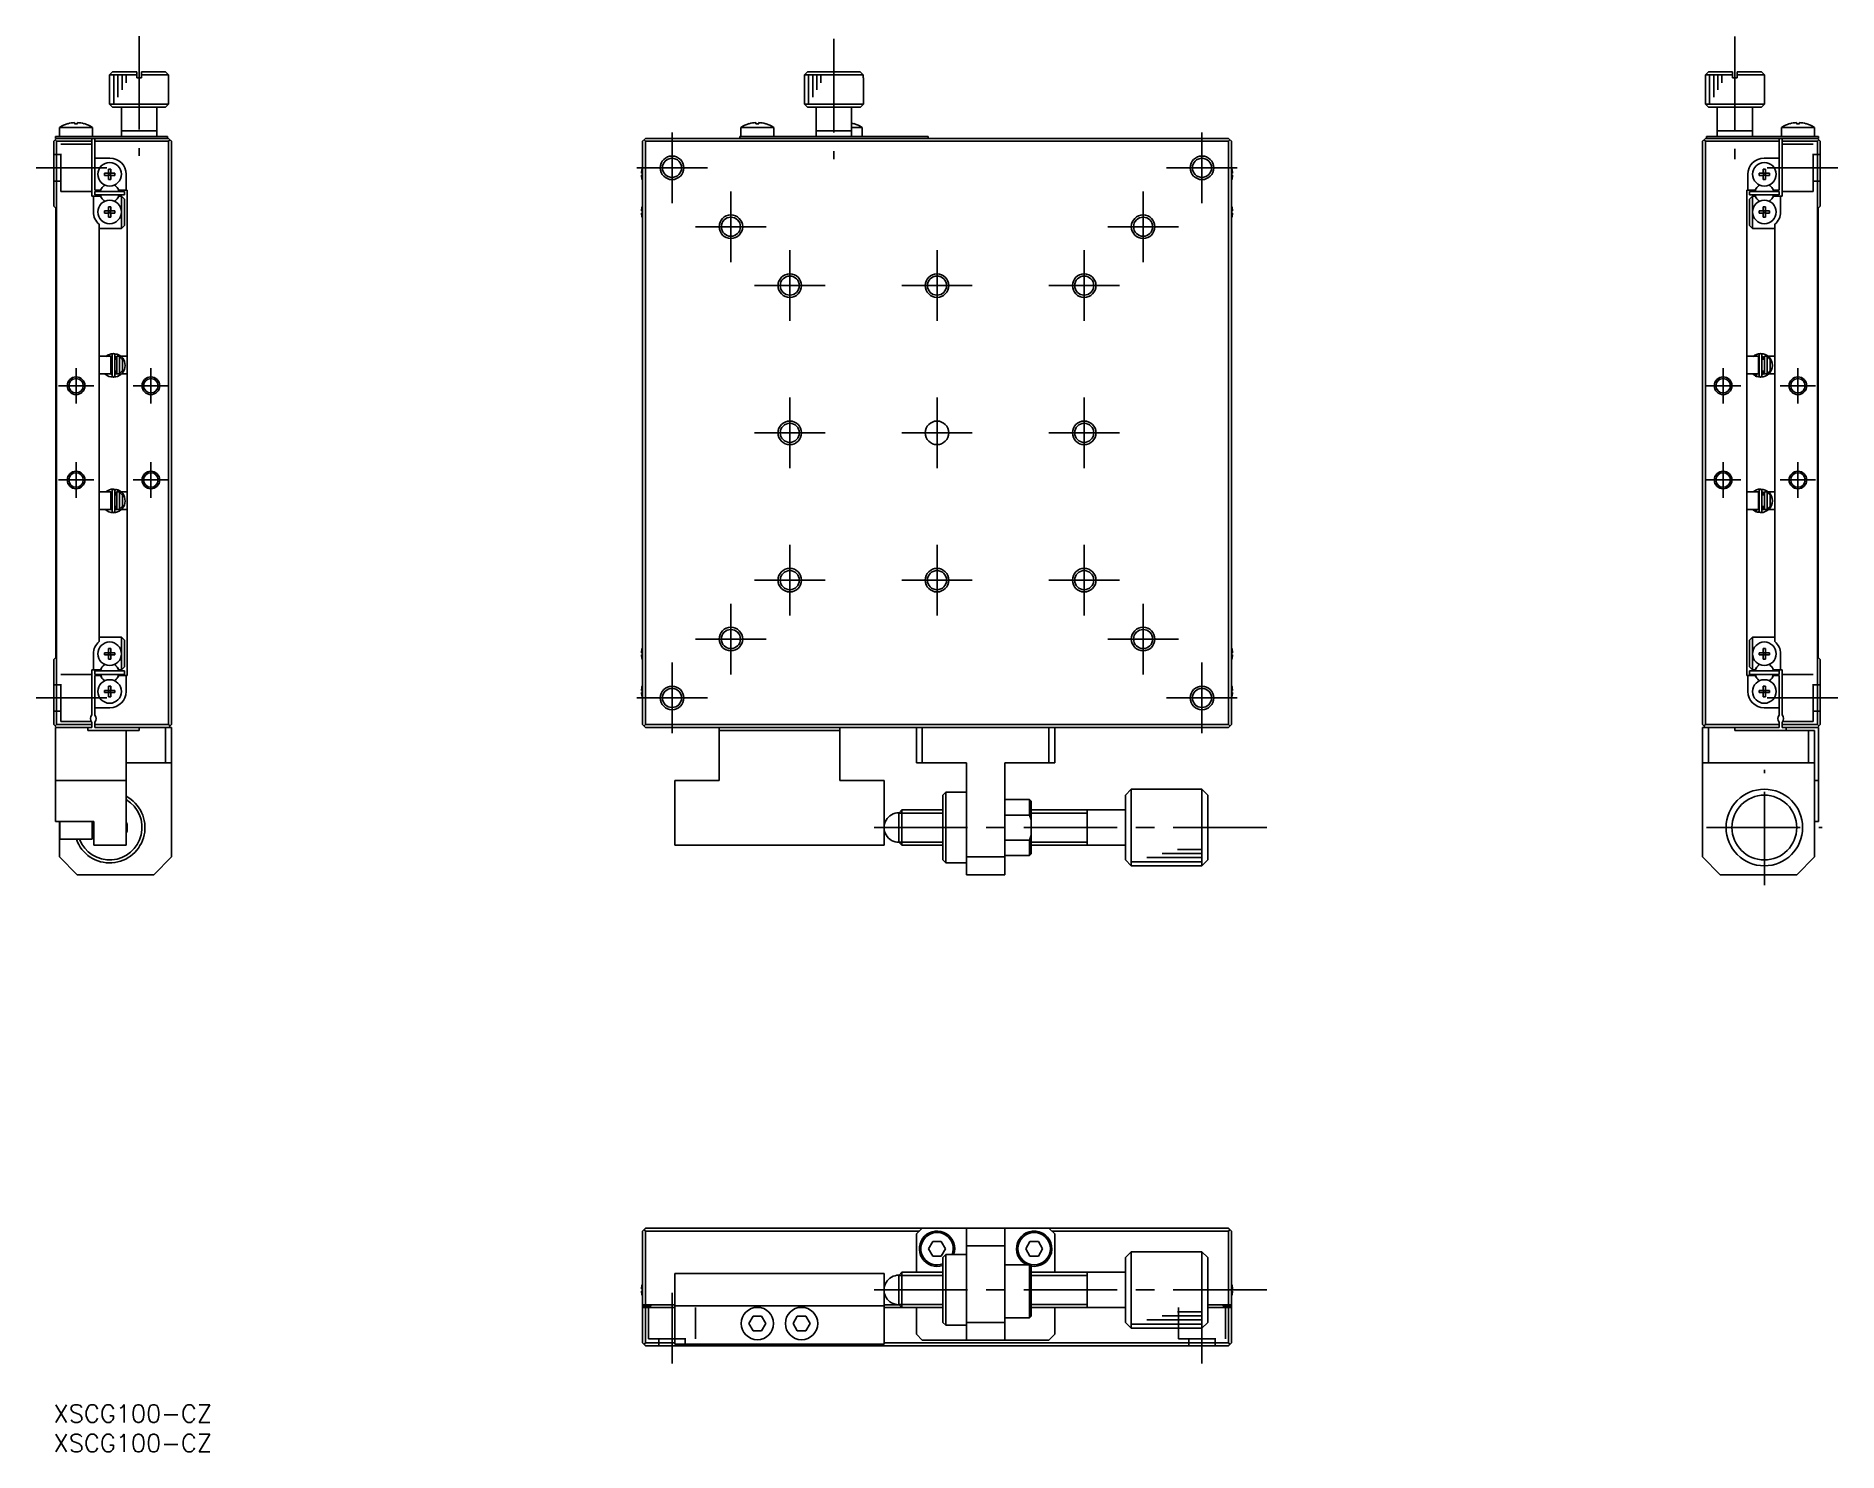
# Model space of a CAD drawing. Extents: x -3 to 303, y -8 to 232.
import ezdxf

# ---------------------------------------------------------------- set-up
doc = ezdxf.new("R2010")
doc.units = 0
doc.header["$LTSCALE"] = 0.5
doc.linetypes.add('CENTER', pattern=[50.8, 31.75, -6.35, 6.35, -6.35])
doc.linetypes.add('DASHED', pattern=[19.05, 12.7, -6.35])
for name, color, linetype in [('MSM_CENTER', 1, 'CENTER'), ('MSM_CONTINUOUS', 7, 'CONTINUOUS'), ('MSM_DASHED', 4, 'DASHED'), ('MSM_NARROW', 5, 'CONTINUOUS'), ('MSM_PART_NUMBER', 7, 'CONTINUOUS')]:
    doc.layers.add(name, color=color, linetype=linetype)
doc.styles.get("Standard").update_dxf_attribs({"font": 'txt.shx', "height": 3, "bigfont": 'bigfont.shx'})

# ---------------------------------------------------------------- blocks, each defined once
blk = doc.blocks.new('*U2')
at = {"layer": 'MSM_PART_NUMBER'}
blk.add_text('XSCG100-CZ', height=3, dxfattribs=at).set_placement((0, -3))
blk = doc.blocks.new('*U3')
at = {"layer": 'MSM_PART_NUMBER'}
blk.add_text('XSCG100-CZ', height=3, dxfattribs=at).set_placement((0, -8))

msp = doc.modelspace()

# ---------------------------------------------------------------- linework, layer by layer
at = {"layer": 'MSM_CENTER'}
for p, q in [((14.5, 232.37), (14.5, 212.02)), ((132.5, 231.88), (132.5, 211.47)), ((285.5, 232.28), (285.5, 211.45)), ((105, 204), (105, 216)), ((195, 204), (195, 216)), ((-3, 210), (9.03, 210)), ((99, 210), (111, 210)), ((189, 210), (201, 210)), ((290.97, 210), (303, 210)), ((115, 194), (115, 206)), ((185, 194), (185, 206)), ((109, 200), (121, 200)), ((179, 200), (191, 200)), ((125, 184), (125, 196)), ((150, 184), (150, 196)), ((175, 184), (175, 196)), ((119, 190), (131, 190)), ((144, 190), (156, 190)), ((169, 190), (181, 190)), ((3.8, 170), (3.8, 176)), ((16.5, 170), (16.5, 176)), ((283.5, 170), (283.5, 176)), ((296.2, 170), (296.2, 176)), ((0.8, 173), (6.8, 173)), ((13.5, 173), (19.5, 173)), ((280.5, 173), (286.5, 173)), ((293.2, 173), (299.2, 173)), ((125, 159), (125, 171)), ((150, 159), (150, 171)), ((175, 159), (175, 171)), ((119, 165), (131, 165)), ((144, 165), (156, 165)), ((169, 165), (181, 165)), ((3.8, 154), (3.8, 160)), ((16.5, 154), (16.5, 160)), ((283.5, 154), (283.5, 160)), ((296.2, 154), (296.2, 160)), ((0.8, 157), (6.8, 157)), ((13.5, 157), (19.5, 157)), ((280.5, 157), (286.5, 157)), ((293.2, 157), (299.2, 157)), ((125, 134), (125, 146)), ((150, 134), (150, 146)), ((175, 134), (175, 146)), ((119, 140), (131, 140)), ((144, 140), (156, 140)), ((169, 140), (181, 140)), ((115, 124), (115, 136)), ((185, 124), (185, 136)), ((109, 130), (121, 130)), ((179, 130), (191, 130)), ((105, 114), (105, 126)), ((195, 114), (195, 126)), ((-3, 120), (9.03, 120)), ((99, 120), (111, 120)), ((189, 120), (201, 120)), ((303, 120), (290.97, 120)), ((290.5, 88.2), (290.5, 107.8)), ((206, 98), (138.6, 98)), ((280.7, 98), (300.3, 98)), ((105, 19.03), (105, 7)), ((206, 19.5), (138.6, 19.5)), ((195, 19.03), (195, 7))]:
    msp.add_line(p, q, dxfattribs=at)
at = {"layer": 'MSM_CONTINUOUS'}
for p, q in [((10, 226.3), (9.5, 225.8)), ((9.5, 225.8), (9.5, 220.8)), ((14.1, 225.8), (9.5, 225.8)), ((10, 226.3), (14.1, 226.3)), ((14.1, 226.3), (14.1, 225.3)), ((14.1, 225.3), (14.9, 225.3)), ((14.9, 226.3), (19, 226.3)), ((14.9, 225.3), (14.9, 226.3)), ((19.5, 225.8), (14.9, 225.8)), ((19.5, 225.8), (19, 226.3)), ((19.5, 220.8), (19.5, 225.8)), ((127.5, 225.3), (127.5, 220.8)), ((127.5, 225.3), (127.52, 225.3)), ((127.52, 225.8), (128.02, 226.3)), ((127.52, 225.3), (127.52, 225.8)), ((137.48, 225.8), (127.52, 225.8)), ((128.02, 226.3), (136.98, 226.3)), ((136.98, 226.3), (137.48, 225.8)), ((137.48, 225.8), (137.48, 225.3)), ((137.48, 225.3), (137.5, 225.3)), ((137.5, 220.8), (137.5, 225.3)), ((281, 226.3), (280.5, 225.8)), ((280.5, 225.8), (280.5, 220.8)), ((285.1, 225.8), (280.5, 225.8)), ((281, 226.3), (285.1, 226.3)), ((285.1, 226.3), (285.1, 225.3)), ((285.1, 225.3), (285.9, 225.3)), ((285.9, 226.3), (290, 226.3)), ((285.9, 225.3), (285.9, 226.3)), ((290.5, 225.8), (285.9, 225.8)), ((290.5, 225.8), (290, 226.3)), ((290.5, 220.8), (290.5, 225.8)), ((9.5, 220.8), (10, 220.3)), ((9.5, 220.8), (19.5, 220.8)), ((19, 220.3), (19.5, 220.8)), ((127.5, 220.8), (128, 220.3)), ((127.5, 220.8), (137.5, 220.8)), ((137, 220.3), (137.5, 220.8)), ((280.5, 220.8), (281, 220.3)), ((280.5, 220.8), (290.5, 220.8)), ((290, 220.3), (290.5, 220.8)), ((2.4, 217.49), (2.4, 217.5)), ((3.54, 217.49), (3.54, 217.69)), ((4.06, 217.49), (3.54, 217.49)), ((4.06, 217.69), (4.06, 217.49)), ((5.2, 217.5), (5.2, 217.49)), ((19, 220.3), (10, 220.3)), ((11.5, 220.3), (11.5, 215.3)), ((17.5, 215.3), (17.5, 220.3)), ((118.1, 217.49), (118.1, 217.5)), ((119.24, 217.49), (119.24, 217.69)), ((119.76, 217.49), (119.24, 217.49)), ((119.76, 217.69), (119.76, 217.49)), ((120.9, 217.5), (120.9, 217.49)), ((137, 220.3), (128, 220.3)), ((129.5, 220.3), (129.5, 215.3)), ((135.5, 215.3), (135.5, 220.3)), ((135.9, 217.5), (135.9, 217.49)), ((290, 220.3), (281, 220.3)), ((282.5, 220.3), (282.5, 215.3)), ((288.5, 215.3), (288.5, 220.3)), ((294.8, 217.49), (294.8, 217.5)), ((295.94, 217.49), (295.94, 217.69)), ((296.46, 217.49), (295.94, 217.49)), ((296.46, 217.69), (296.46, 217.49)), ((297.6, 217.5), (297.6, 217.49)), ((0.5, 215), (0, 214.5)), ((0, 203.5), (0, 214.5)), ((0.5, 214.5), (0.25, 214.75)), ((0.3, 215.3), (19.3, 215.3)), ((0.3, 215), (0.3, 215.3)), ((19.5, 215), (0.3, 215)), ((6.5, 214.5), (0.5, 214.5)), ((0.5, 214.5), (0.5, 115.5)), ((1, 216.84), (1, 215.3)), ((1, 216.84), (6.6, 216.84)), ((6.5, 205.2), (6.5, 215)), ((6.6, 215.3), (6.6, 216.84)), ((7, 215), (7, 206.2)), ((19.5, 214.5), (7, 214.5)), ((17.5, 216.3), (11.5, 216.3)), ((19.3, 215.3), (19.3, 215)), ((19.5, 215), (20, 214.5)), ((19.75, 214.75), (19.5, 214.5)), ((19.5, 115.5), (19.5, 214.5)), ((20, 214.5), (20, 115.5)), ((100.5, 215), (100, 214.5)), ((100, 115.5), (100, 214.5)), ((100.25, 214.75), (100.5, 214.5)), ((100.5, 215), (199.5, 215)), ((100.5, 214.5), (100.5, 115.5)), ((199.5, 214.5), (100.5, 214.5)), ((116.5, 215.3), (148.5, 215.3)), ((116.5, 215), (116.5, 215.3)), ((116.7, 216.84), (116.7, 215.3)), ((116.7, 216.84), (122.3, 216.84)), ((122.3, 215.3), (122.3, 216.84)), ((135.5, 216.3), (129.5, 216.3)), ((135.5, 216.84), (137.3, 216.84)), ((137.3, 215.3), (137.3, 216.84)), ((148.5, 215.3), (148.5, 215)), ((200, 214.5), (199.5, 215)), ((199.5, 214.5), (199.75, 214.75)), ((199.5, 115.5), (199.5, 214.5)), ((200, 214.5), (200, 115.5)), ((280, 214.5), (280.5, 215)), ((280, 115.5), (280, 214.5)), ((280.5, 214.5), (280.25, 214.75)), ((280.5, 215), (299.7, 215)), ((293, 214.5), (280.5, 214.5)), ((280.5, 214.5), (280.5, 115.5)), ((280.7, 215.3), (299.7, 215.3)), ((280.7, 215), (280.7, 215.3)), ((288.5, 216.3), (282.5, 216.3)), ((293, 215), (293, 206.2)), ((293.4, 216.84), (293.4, 215.3)), ((293.4, 216.84), (299, 216.84)), ((293.5, 215), (293.5, 205.2)), ((299.5, 214.5), (293.5, 214.5)), ((299, 215.3), (299, 216.84)), ((299.5, 215), (300, 214.5)), ((299.75, 214.75), (299.5, 214.5)), ((299.5, 115.5), (299.5, 214.5)), ((299.7, 215.3), (299.7, 215)), ((300, 214.5), (300, 203.5)), ((9.55, 211.65), (7, 211.65)), ((290.45, 211.65), (293, 211.65)), ((8.61, 209.08), (9.32, 209.08)), ((8.61, 208.72), (8.61, 209.08)), ((9.32, 208.72), (8.61, 208.72)), ((9.32, 209.08), (9.32, 209.79)), ((9.32, 209.79), (9.68, 209.79)), ((9.33, 209.07), (9.32, 209.08)), ((9.33, 208.73), (9.32, 208.72)), ((9.32, 208.01), (9.32, 208.72)), ((9.33, 209.07), (9.67, 209.07)), ((9.33, 208.73), (9.33, 209.07)), ((9.67, 208.73), (9.33, 208.73)), ((9.67, 209.07), (9.68, 209.08)), ((9.67, 209.07), (9.67, 208.73)), ((9.67, 208.73), (9.68, 208.72)), ((9.68, 209.79), (9.68, 209.08)), ((9.68, 209.08), (10.39, 209.08)), ((9.68, 208.01), (9.68, 208.72)), ((10.39, 208.72), (9.68, 208.72)), ((10.39, 209.08), (10.39, 208.72)), ((12.3, 206.2), (12.3, 208.9)), ((99.81, 209.08), (99.93, 209.08)), ((99.93, 208.72), (99.81, 208.72)), ((99.93, 209.79), (99.93, 209.79)), ((99.93, 209.08), (99.93, 208.72)), ((200.07, 209.79), (200.07, 209.79)), ((200.07, 209.08), (200.19, 209.08)), ((200.07, 209.08), (200.07, 208.72)), ((200.19, 208.72), (200.07, 208.72)), ((287.7, 206.2), (287.7, 208.9)), ((289.61, 209.08), (290.32, 209.08)), ((289.61, 208.72), (289.61, 209.08)), ((290.32, 208.72), (289.61, 208.72)), ((290.32, 209.08), (290.32, 209.79)), ((290.32, 209.79), (290.68, 209.79)), ((290.33, 209.07), (290.32, 209.08)), ((290.33, 208.73), (290.32, 208.72)), ((290.32, 208.01), (290.32, 208.72)), ((290.33, 208.73), (290.33, 209.07)), ((290.33, 209.07), (290.67, 209.07)), ((290.67, 208.73), (290.33, 208.73)), ((290.67, 209.07), (290.68, 209.08)), ((290.67, 209.07), (290.67, 208.73)), ((290.67, 208.73), (290.68, 208.72)), ((290.68, 209.79), (290.68, 209.08)), ((290.68, 209.08), (291.39, 209.08)), ((291.39, 208.72), (290.68, 208.72)), ((290.68, 208.72), (290.68, 208.01)), ((291.39, 209.08), (291.39, 208.72)), ((7.96, 205.2), (6.5, 205.2)), ((6.75, 205.2), (6.75, 202.5)), ((7, 206.2), (7.96, 206.2)), ((7, 206), (7, 205.4)), ((7, 206), (12, 206)), ((7, 205.4), (12, 205.4)), ((7.96, 206.2), (8.13, 206.49)), ((8.13, 204.91), (7.96, 205.2)), ((9.68, 208.01), (9.32, 208.01)), ((10.87, 206.49), (11.04, 206.2)), ((11.04, 205.2), (10.87, 204.91)), ((11.04, 206.2), (12.5, 206.2)), ((11.5, 205.2), (11.04, 205.2)), ((11.5, 205.2), (12, 204.7)), ((11.5, 199.7), (11.5, 205.2)), ((12, 205.4), (12, 206)), ((12.5, 206.2), (12.5, 123.8)), ((99.93, 208.01), (99.93, 208.01)), ((200.07, 208.01), (200.07, 208.01)), ((287.5, 206.2), (288.96, 206.2)), ((287.5, 123.8), (287.5, 206.2)), ((293, 206), (288, 206)), ((288, 206), (288, 205.4)), ((293, 205.4), (288, 205.4)), ((288, 204.7), (288.5, 205.2)), ((288.5, 205.2), (288.96, 205.2)), ((288.5, 205.2), (288.5, 199.7)), ((289.13, 206.49), (288.96, 206.2)), ((288.96, 205.2), (289.13, 204.91)), ((290.68, 208.01), (290.32, 208.01)), ((292.04, 206.2), (291.87, 206.49)), ((291.87, 204.91), (292.04, 205.2)), ((293, 206.2), (292.04, 206.2)), ((292.04, 205.2), (293.5, 205.2)), ((293, 205.4), (293, 206)), ((293.25, 205.2), (293.25, 202.5)), ((0, 203.5), (0.35, 203.15)), ((0.35, 203.15), (0.35, 126.85)), ((8.61, 202.68), (9.32, 202.68)), ((8.61, 202.32), (8.61, 202.68)), ((9.32, 202.32), (8.61, 202.32)), ((9.32, 202.68), (9.32, 203.39)), ((9.32, 203.39), (9.68, 203.39)), ((9.33, 202.67), (9.32, 202.68)), ((9.33, 202.33), (9.32, 202.32)), ((9.32, 201.61), (9.32, 202.32)), ((9.33, 202.67), (9.67, 202.67)), ((9.33, 202.33), (9.33, 202.67)), ((9.67, 202.33), (9.33, 202.33)), ((9.67, 202.67), (9.68, 202.68)), ((9.67, 202.67), (9.67, 202.33)), ((9.67, 202.33), (9.68, 202.32)), ((9.68, 203.39), (9.68, 202.68)), ((9.68, 202.68), (10.39, 202.68)), ((10.39, 202.32), (9.68, 202.32)), ((9.68, 202.32), (9.68, 201.61)), ((10.39, 202.68), (10.39, 202.32)), ((12, 204.7), (12, 200.2)), ((99.81, 202.68), (99.93, 202.68)), ((99.93, 202.32), (99.81, 202.32)), ((99.93, 203.39), (99.93, 203.39)), ((99.93, 202.68), (99.93, 202.32)), ((200.07, 203.39), (200.07, 203.39)), ((200.07, 202.68), (200.19, 202.68)), ((200.07, 202.68), (200.07, 202.32)), ((200.19, 202.32), (200.07, 202.32)), ((288, 200.2), (288, 204.7)), ((289.61, 202.68), (290.32, 202.68)), ((289.61, 202.32), (289.61, 202.68)), ((290.32, 202.32), (289.61, 202.32)), ((290.32, 203.39), (290.32, 202.68)), ((290.32, 203.39), (290.68, 203.39)), ((290.33, 202.67), (290.32, 202.68)), ((290.33, 202.33), (290.32, 202.32)), ((290.32, 201.61), (290.32, 202.32)), ((290.33, 202.33), (290.33, 202.67)), ((290.33, 202.67), (290.67, 202.67)), ((290.67, 202.33), (290.33, 202.33)), ((290.67, 202.67), (290.68, 202.68)), ((290.67, 202.67), (290.67, 202.33)), ((290.67, 202.33), (290.68, 202.32)), ((290.68, 203.39), (290.68, 202.68)), ((290.68, 202.68), (291.39, 202.68)), ((291.39, 202.32), (290.68, 202.32)), ((290.68, 202.32), (290.68, 201.61)), ((291.39, 202.68), (291.39, 202.32)), ((299.65, 203.15), (300, 203.5)), ((299.65, 126.85), (299.65, 203.15)), ((7.7, 129.58), (7.7, 200.42)), ((7.7, 199.7), (11.5, 199.7)), ((9.68, 201.61), (9.32, 201.61)), ((12, 200.2), (11.5, 199.7)), ((99.93, 201.61), (99.93, 201.61)), ((200.07, 201.61), (200.07, 201.61)), ((288.5, 199.7), (288, 200.2)), ((292.3, 199.7), (288.5, 199.7)), ((290.68, 201.61), (290.32, 201.61)), ((292.3, 200.42), (292.3, 129.58)), ((9.7, 178), (7.7, 178)), ((7.7, 175.43), (7.7, 177.57)), ((9.7, 175), (9.7, 178)), ((9.7, 177.95), (9.91, 177.99)), ((9.91, 177.5), (9.7, 177.5)), ((9.91, 178.23), (9.91, 174.68)), ((10.87, 178.32), (10.15, 178.46)), ((10.36, 178.3), (10.35, 178.3)), ((10.39, 178.32), (10.36, 178.3)), ((10.36, 174.68), (10.36, 178.23)), ((10.36, 177.69), (10.37, 177.7)), ((10.36, 177.67), (10.36, 177.69)), ((10.36, 177.66), (10.36, 177.67)), ((10.36, 177.65), (10.36, 177.66)), ((10.36, 177.63), (10.36, 177.65)), ((10.7, 177.5), (10.36, 177.5)), ((10.37, 177.71), (10.38, 177.73)), ((10.37, 177.7), (10.37, 177.71)), ((10.38, 177.74), (10.39, 177.75)), ((10.38, 177.73), (10.38, 177.74)), ((10.42, 178.33), (10.39, 178.32)), ((10.39, 177.76), (10.4, 177.77)), ((10.39, 177.75), (10.39, 177.76)), ((10.4, 177.77), (10.41, 177.79)), ((10.41, 177.8), (10.42, 177.81)), ((10.41, 177.79), (10.41, 177.8)), ((10.46, 178.34), (10.42, 178.33)), ((10.42, 177.81), (10.43, 177.82)), ((10.43, 177.82), (10.44, 177.83)), ((10.44, 177.83), (10.45, 177.84)), ((10.45, 177.84), (10.46, 177.85)), ((10.49, 178.34), (10.46, 178.34)), ((10.46, 177.85), (10.47, 177.85)), ((10.47, 177.85), (10.48, 177.86)), ((10.48, 177.86), (10.49, 177.87)), ((10.53, 178.35), (10.49, 178.34)), ((10.49, 177.87), (10.51, 177.88)), ((10.5, 177.87), (10.5, 177.5)), ((10.51, 177.88), (10.52, 177.88)), ((10.52, 177.88), (10.53, 177.89)), ((10.56, 178.35), (10.53, 178.35)), ((10.53, 177.89), (10.54, 177.89)), ((10.54, 177.89), (10.56, 177.9)), ((10.6, 178.36), (10.56, 178.35)), ((10.56, 177.9), (10.57, 177.9)), ((10.57, 177.9), (10.58, 177.9)), ((10.58, 177.9), (10.6, 177.91)), ((10.64, 178.36), (10.6, 178.36)), ((10.6, 177.91), (10.61, 177.91)), ((10.61, 177.91), (10.62, 177.91)), ((10.62, 177.91), (10.64, 177.91)), ((10.67, 178.36), (10.64, 178.36)), ((10.64, 177.91), (10.65, 177.91)), ((10.65, 177.91), (10.66, 177.91)), ((10.66, 177.91), (10.68, 177.9)), ((10.71, 178.35), (10.67, 178.36)), ((10.68, 177.9), (10.69, 177.9)), ((10.69, 177.9), (10.7, 177.9)), ((10.7, 178), (10.7, 175)), ((11.2, 178), (10.7, 178)), ((10.74, 178.35), (10.71, 178.35)), ((10.78, 178.34), (10.74, 178.35)), ((10.81, 178.34), (10.78, 178.34)), ((10.85, 178.33), (10.81, 178.34)), ((10.81, 178.01), (10.82, 178.03)), ((10.81, 178), (10.81, 178.01)), ((10.84, 178.06), (10.82, 178)), ((10.82, 178.03), (10.83, 178.04)), ((10.83, 178.06), (10.84, 178.08)), ((10.83, 178.04), (10.83, 178.06)), ((10.92, 178.3), (10.84, 178.06)), ((10.84, 178.08), (10.85, 178.09)), ((10.88, 178.31), (10.85, 178.33)), ((10.85, 178.11), (10.86, 178.12)), ((10.85, 178.09), (10.85, 178.11)), ((10.86, 178.12), (10.87, 178.14)), ((10.92, 178.3), (10.87, 178.32)), ((10.87, 178.15), (10.88, 178.17)), ((10.87, 178.14), (10.87, 178.15)), ((10.91, 178.3), (10.88, 178.31)), ((10.88, 178.18), (10.89, 178.2)), ((10.88, 178.17), (10.88, 178.18)), ((10.89, 178.21), (10.9, 178.22)), ((10.89, 178.2), (10.89, 178.21)), ((10.9, 178.25), (10.91, 178.26)), ((10.9, 178.24), (10.9, 178.25)), ((10.9, 178.22), (10.9, 178.24)), ((10.91, 178.3), (10.91, 178.3)), ((10.91, 178.3), (10.91, 178.3)), ((10.91, 178.3), (10.91, 178.3)), ((10.91, 178.29), (10.91, 178.3)), ((10.91, 178.28), (10.91, 178.29)), ((10.91, 178.29), (10.91, 178.29)), ((10.91, 178.27), (10.91, 178.28)), ((10.91, 178.26), (10.91, 178.27)), ((10.91, 178.27), (10.91, 178.27)), ((10.99, 178.26), (10.92, 178.3)), ((11.2, 175), (11.2, 178)), ((11.2, 177.95), (11.7, 177.42)), ((12.5, 178), (11.41, 178)), ((289.5, 178), (287.5, 178)), ((289.12, 178.31), (289.09, 178.3)), ((289.09, 178.3), (289.09, 178.3)), ((289.09, 178.3), (289.09, 178.3)), ((289.13, 178.32), (289.12, 178.32)), ((289.12, 178.32), (289.12, 178.32)), ((289.12, 178.32), (289.12, 178.31)), ((289.14, 178.32), (289.13, 178.32)), ((289.13, 178.32), (289.13, 178.32)), ((289.13, 178.32), (289.13, 178.32)), ((289.13, 178.32), (289.13, 178.32)), ((289.13, 178.32), (289.13, 178.32)), ((289.13, 178.32), (289.13, 178.32)), ((289.13, 178.32), (289.13, 178.32)), ((289.14, 178.32), (289.14, 178.32)), ((289.14, 178.32), (289.14, 178.32)), ((289.14, 178.32), (289.14, 178.32)), ((289.5, 175), (289.5, 178)), ((289.5, 177.97), (289.64, 177.99)), ((289.5, 177.87), (289.64, 177.63)), ((289.64, 177.5), (289.5, 177.5)), ((289.64, 178.23), (289.64, 174.68)), ((290.09, 174.68), (290.09, 178.23)), ((290.09, 177.99), (290.5, 177.87)), ((290.5, 177.5), (290.09, 177.5)), ((290.3, 177.95), (290.3, 177.5)), ((290.5, 178), (290.5, 175)), ((291, 178), (290.5, 178)), ((291, 175), (291, 178)), ((291, 177.95), (291.5, 177.42)), ((292.3, 178), (291.14, 178)), ((7.7, 175), (9.7, 175)), ((9.91, 174.93), (9.61, 175)), ((9.7, 175.5), (9.91, 175.5)), ((10.36, 175.5), (10.7, 175.5)), ((10.36, 175.27), (10.36, 175.28)), ((10.36, 175.28), (10.36, 175.28)), ((10.36, 175.25), (10.36, 175.27)), ((10.36, 175.24), (10.36, 175.25)), ((10.37, 175.22), (10.36, 175.24)), ((10.37, 175.21), (10.37, 175.22)), ((10.37, 175.2), (10.37, 175.21)), ((10.38, 175.19), (10.37, 175.2)), ((10.38, 175.17), (10.38, 175.19)), ((10.39, 175.16), (10.38, 175.17)), ((10.4, 175.15), (10.39, 175.16)), ((10.4, 175.14), (10.4, 175.15)), ((10.41, 175.13), (10.4, 175.14)), ((10.42, 175.11), (10.41, 175.13)), ((10.43, 175.1), (10.42, 175.11)), ((10.44, 175.09), (10.43, 175.1)), ((10.45, 175.08), (10.44, 175.09)), ((10.46, 175.08), (10.45, 175.08)), ((10.47, 175.07), (10.46, 175.08)), ((10.48, 175.06), (10.47, 175.07)), ((10.49, 175.05), (10.48, 175.06)), ((10.5, 175.04), (10.49, 175.05)), ((10.5, 175.5), (10.5, 175.04)), ((10.51, 175.04), (10.5, 175.04)), ((10.52, 175.03), (10.51, 175.04)), ((10.54, 175.03), (10.52, 175.03)), ((10.55, 175.02), (10.54, 175.03)), ((10.56, 175.02), (10.55, 175.02)), ((10.58, 175.02), (10.56, 175.02)), ((10.59, 175.01), (10.58, 175.02)), ((10.6, 175.01), (10.59, 175.01)), ((10.62, 175.01), (10.6, 175.01)), ((10.63, 175.01), (10.62, 175.01)), ((10.64, 175.01), (10.63, 175.01)), ((10.66, 175.01), (10.64, 175.01)), ((10.67, 175.01), (10.66, 175.01)), ((10.69, 175.01), (10.67, 175.01)), ((10.7, 175.02), (10.69, 175.01)), ((10.7, 175), (11.2, 175)), ((10.86, 174.6), (10.91, 174.62)), ((11.7, 175.58), (11.2, 175.05)), ((11.5, 175), (11.5, 175)), ((11.5, 175), (12.5, 175)), ((11.7, 177.42), (11.7, 175.58)), ((287.5, 175), (289.5, 175)), ((288.5, 175), (289.09, 174.62)), ((289.01, 174.65), (289.16, 174.59)), ((289.08, 174.62), (289.23, 175)), ((289.08, 174.62), (289.08, 174.62)), ((289.09, 174.66), (289.1, 174.67)), ((289.09, 174.65), (289.09, 174.66)), ((289.09, 174.64), (289.09, 174.65)), ((289.09, 174.63), (289.09, 174.64)), ((289.09, 174.62), (289.09, 174.63)), ((289.09, 174.63), (289.09, 174.63)), ((289.09, 174.62), (289.12, 174.6)), ((289.09, 174.62), (289.09, 174.62)), ((289.09, 174.62), (289.09, 174.62)), ((289.09, 174.62), (289.09, 174.62)), ((289.1, 174.69), (289.11, 174.71)), ((289.1, 174.68), (289.1, 174.69)), ((289.1, 174.67), (289.1, 174.68)), ((289.11, 174.72), (289.12, 174.74)), ((289.11, 174.71), (289.11, 174.72)), ((289.12, 174.75), (289.13, 174.77)), ((289.12, 174.74), (289.12, 174.75)), ((289.12, 174.6), (289.15, 174.59)), ((289.13, 174.77), (289.14, 174.78)), ((289.14, 174.8), (289.15, 174.82)), ((289.14, 174.78), (289.14, 174.8)), ((289.15, 174.82), (289.16, 174.83)), ((289.15, 174.59), (289.19, 174.58)), ((289.16, 174.85), (289.17, 174.87)), ((289.16, 174.83), (289.16, 174.85)), ((289.16, 174.59), (289.85, 174.46)), ((289.17, 174.87), (289.18, 174.88)), ((289.18, 174.88), (289.19, 174.9)), ((289.19, 174.91), (289.2, 174.93)), ((289.19, 174.9), (289.19, 174.91)), ((289.19, 174.58), (289.22, 174.57)), ((289.2, 174.93), (289.21, 174.94)), ((289.21, 174.96), (289.22, 174.97)), ((289.21, 174.94), (289.21, 174.96)), ((289.22, 174.97), (289.23, 174.98)), ((289.22, 174.57), (289.26, 174.57)), ((289.23, 174.99), (289.24, 175)), ((289.23, 174.98), (289.23, 174.99)), ((289.26, 174.57), (289.29, 174.56)), ((289.29, 174.56), (289.33, 174.56)), ((289.33, 174.56), (289.36, 174.56)), ((289.36, 174.56), (289.4, 174.56)), ((289.4, 174.56), (289.44, 174.56)), ((289.44, 174.56), (289.47, 174.57)), ((289.47, 174.57), (289.51, 174.57)), ((289.5, 175.5), (289.64, 175.5)), ((289.64, 175.28), (289.5, 175.04)), ((289.51, 174.57), (289.54, 174.58)), ((289.54, 174.58), (289.58, 174.59)), ((289.58, 174.59), (289.61, 174.6)), ((289.61, 174.6), (289.64, 174.62)), ((289.64, 174.62), (289.65, 174.62)), ((290.09, 175.5), (290.5, 175.5)), ((290.5, 175.04), (290.09, 174.92)), ((290.3, 175.5), (290.3, 175)), ((290.3, 175), (290.39, 175)), ((290.5, 175), (291, 175)), ((291.5, 175.58), (291, 175.05)), ((291.23, 175), (292.3, 175)), ((291.5, 177.42), (291.5, 175.58)), ((9.7, 155), (7.7, 155)), ((7.7, 152.43), (7.7, 154.57)), ((9.7, 152), (9.7, 155)), ((9.7, 154.95), (9.91, 154.99)), ((9.91, 154.5), (9.7, 154.5)), ((9.91, 155.23), (9.91, 151.68)), ((10.87, 155.32), (10.15, 155.46)), ((10.36, 155.3), (10.35, 155.3)), ((10.39, 155.32), (10.36, 155.3)), ((10.36, 151.68), (10.36, 155.23)), ((10.36, 154.69), (10.37, 154.7)), ((10.36, 154.67), (10.36, 154.69)), ((10.36, 154.66), (10.36, 154.67)), ((10.36, 154.65), (10.36, 154.66)), ((10.36, 154.63), (10.36, 154.65)), ((10.7, 154.5), (10.36, 154.5)), ((10.37, 154.71), (10.38, 154.73)), ((10.37, 154.7), (10.37, 154.71)), ((10.38, 154.74), (10.39, 154.75)), ((10.38, 154.73), (10.38, 154.74)), ((10.42, 155.33), (10.39, 155.32)), ((10.39, 154.76), (10.4, 154.77)), ((10.39, 154.75), (10.39, 154.76)), ((10.4, 154.77), (10.41, 154.79)), ((10.41, 154.8), (10.42, 154.81)), ((10.41, 154.79), (10.41, 154.8)), ((10.46, 155.34), (10.42, 155.33)), ((10.42, 154.81), (10.43, 154.82)), ((10.43, 154.82), (10.44, 154.83)), ((10.44, 154.83), (10.45, 154.84)), ((10.45, 154.84), (10.46, 154.85)), ((10.49, 155.34), (10.46, 155.34)), ((10.46, 154.85), (10.47, 154.85)), ((10.47, 154.85), (10.48, 154.86)), ((10.48, 154.86), (10.49, 154.87)), ((10.53, 155.35), (10.49, 155.34)), ((10.49, 154.87), (10.51, 154.88)), ((10.5, 154.87), (10.5, 154.5)), ((10.51, 154.88), (10.52, 154.88)), ((10.52, 154.88), (10.53, 154.89)), ((10.56, 155.35), (10.53, 155.35)), ((10.53, 154.89), (10.54, 154.89)), ((10.54, 154.89), (10.56, 154.9)), ((10.6, 155.36), (10.56, 155.35)), ((10.56, 154.9), (10.57, 154.9)), ((10.57, 154.9), (10.58, 154.9)), ((10.58, 154.9), (10.6, 154.91)), ((10.64, 155.36), (10.6, 155.36)), ((10.6, 154.91), (10.61, 154.91)), ((10.61, 154.91), (10.62, 154.91)), ((10.62, 154.91), (10.64, 154.91)), ((10.67, 155.36), (10.64, 155.36)), ((10.64, 154.91), (10.65, 154.91)), ((10.65, 154.91), (10.66, 154.91)), ((10.66, 154.91), (10.68, 154.9)), ((10.71, 155.35), (10.67, 155.36)), ((10.68, 154.9), (10.69, 154.9)), ((10.69, 154.9), (10.7, 154.9)), ((10.7, 155), (10.7, 152)), ((11.2, 155), (10.7, 155)), ((10.74, 155.35), (10.71, 155.35)), ((10.78, 155.34), (10.74, 155.35)), ((10.81, 155.34), (10.78, 155.34)), ((10.85, 155.33), (10.81, 155.34)), ((10.81, 155.01), (10.82, 155.03)), ((10.81, 155), (10.81, 155.01)), ((10.84, 155.06), (10.82, 155)), ((10.82, 155.03), (10.83, 155.04)), ((10.83, 155.06), (10.84, 155.08)), ((10.83, 155.04), (10.83, 155.06)), ((10.92, 155.3), (10.84, 155.06)), ((10.84, 155.08), (10.85, 155.09)), ((10.88, 155.31), (10.85, 155.33)), ((10.85, 155.11), (10.86, 155.12)), ((10.85, 155.09), (10.85, 155.11)), ((10.86, 155.12), (10.87, 155.14)), ((10.91, 155.3), (10.87, 155.32)), ((10.87, 155.15), (10.88, 155.17)), ((10.87, 155.14), (10.87, 155.15)), ((10.91, 155.3), (10.88, 155.31)), ((10.88, 155.18), (10.89, 155.2)), ((10.88, 155.17), (10.88, 155.18)), ((10.89, 155.21), (10.9, 155.22)), ((10.89, 155.2), (10.89, 155.21)), ((10.9, 155.25), (10.91, 155.26)), ((10.9, 155.24), (10.9, 155.25)), ((10.9, 155.22), (10.9, 155.24)), ((10.91, 155.3), (10.91, 155.3)), ((10.91, 155.3), (10.91, 155.3)), ((10.91, 155.3), (10.91, 155.3)), ((10.99, 155.26), (10.91, 155.3)), ((10.91, 155.29), (10.91, 155.3)), ((10.91, 155.28), (10.91, 155.29)), ((10.91, 155.29), (10.91, 155.29)), ((10.91, 155.27), (10.91, 155.28)), ((10.91, 155.26), (10.91, 155.27)), ((10.91, 155.27), (10.91, 155.27)), ((11.2, 152), (11.2, 155)), ((11.2, 154.95), (11.7, 154.42)), ((12.5, 155), (11.41, 155)), ((11.7, 152.58), (11.7, 154.42)), ((289.5, 155), (287.5, 155)), ((289.12, 155.31), (289.09, 155.3)), ((289.09, 155.3), (289.09, 155.3)), ((289.09, 155.3), (289.09, 155.3)), ((289.13, 155.32), (289.12, 155.32)), ((289.12, 155.32), (289.12, 155.32)), ((289.12, 155.32), (289.12, 155.31)), ((289.14, 155.32), (289.13, 155.32)), ((289.13, 155.32), (289.13, 155.32)), ((289.13, 155.32), (289.13, 155.32)), ((289.13, 155.32), (289.13, 155.32)), ((289.13, 155.32), (289.13, 155.32)), ((289.13, 155.32), (289.13, 155.32)), ((289.13, 155.32), (289.13, 155.32)), ((289.14, 155.32), (289.14, 155.32)), ((289.14, 155.32), (289.14, 155.32)), ((289.14, 155.32), (289.14, 155.32)), ((289.5, 152), (289.5, 155)), ((289.5, 154.97), (289.64, 154.99)), ((289.5, 154.87), (289.64, 154.63)), ((289.64, 154.5), (289.5, 154.5)), ((289.64, 155.23), (289.64, 151.68)), ((290.09, 151.68), (290.09, 155.23)), ((290.09, 154.99), (290.5, 154.87)), ((290.5, 154.5), (290.09, 154.5)), ((290.3, 154.95), (290.3, 154.5)), ((290.5, 155), (290.5, 152)), ((291, 155), (290.5, 155)), ((291, 152), (291, 155)), ((291, 154.95), (291.5, 154.42)), ((292.3, 155), (291.14, 155)), ((291.5, 154.42), (291.5, 152.58)), ((7.7, 152), (9.7, 152)), ((9.91, 151.93), (9.61, 152)), ((9.7, 152.5), (9.91, 152.5)), ((10.36, 152.5), (10.7, 152.5)), ((10.36, 152.27), (10.36, 152.28)), ((10.36, 152.28), (10.36, 152.28)), ((10.36, 152.25), (10.36, 152.27)), ((10.36, 152.24), (10.36, 152.25)), ((10.37, 152.22), (10.36, 152.24)), ((10.37, 152.21), (10.37, 152.22)), ((10.37, 152.2), (10.37, 152.21)), ((10.38, 152.19), (10.37, 152.2)), ((10.38, 152.17), (10.38, 152.19)), ((10.39, 152.16), (10.38, 152.17)), ((10.4, 152.15), (10.39, 152.16)), ((10.4, 152.14), (10.4, 152.15)), ((10.41, 152.13), (10.4, 152.14)), ((10.42, 152.11), (10.41, 152.13)), ((10.43, 152.1), (10.42, 152.11)), ((10.44, 152.09), (10.43, 152.1)), ((10.45, 152.08), (10.44, 152.09)), ((10.46, 152.08), (10.45, 152.08)), ((10.47, 152.07), (10.46, 152.08)), ((10.48, 152.06), (10.47, 152.07)), ((10.49, 152.05), (10.48, 152.06)), ((10.5, 152.04), (10.49, 152.05)), ((10.5, 152.5), (10.5, 152.04)), ((10.51, 152.04), (10.5, 152.04)), ((10.52, 152.03), (10.51, 152.04)), ((10.54, 152.03), (10.52, 152.03)), ((10.55, 152.02), (10.54, 152.03)), ((10.56, 152.02), (10.55, 152.02)), ((10.58, 152.02), (10.56, 152.02)), ((10.59, 152.01), (10.58, 152.02)), ((10.6, 152.01), (10.59, 152.01)), ((10.62, 152.01), (10.6, 152.01)), ((10.63, 152.01), (10.62, 152.01)), ((10.64, 152.01), (10.63, 152.01)), ((10.66, 152.01), (10.64, 152.01)), ((10.67, 152.01), (10.66, 152.01)), ((10.69, 152.01), (10.67, 152.01)), ((10.7, 152.02), (10.69, 152.01)), ((10.7, 152), (11.2, 152)), ((10.86, 151.6), (10.91, 151.62)), ((11.7, 152.58), (11.2, 152.05)), ((11.5, 152), (11.5, 152)), ((11.5, 152), (12.5, 152)), ((287.5, 152), (289.5, 152)), ((288.5, 152), (289.09, 151.62)), ((289.01, 151.65), (289.08, 151.62)), ((289.08, 151.62), (289.23, 152)), ((289.08, 151.62), (289.16, 151.59)), ((289.09, 151.66), (289.1, 151.67)), ((289.09, 151.65), (289.09, 151.66)), ((289.09, 151.64), (289.09, 151.65)), ((289.09, 151.63), (289.09, 151.64)), ((289.09, 151.62), (289.09, 151.63)), ((289.09, 151.63), (289.09, 151.63)), ((289.09, 151.62), (289.12, 151.6)), ((289.09, 151.62), (289.09, 151.62)), ((289.09, 151.62), (289.09, 151.62)), ((289.09, 151.62), (289.09, 151.62)), ((289.1, 151.69), (289.11, 151.71)), ((289.1, 151.68), (289.1, 151.69)), ((289.1, 151.67), (289.1, 151.68)), ((289.11, 151.72), (289.12, 151.74)), ((289.11, 151.71), (289.11, 151.72)), ((289.12, 151.75), (289.13, 151.77)), ((289.12, 151.74), (289.12, 151.75)), ((289.12, 151.6), (289.15, 151.59)), ((289.13, 151.77), (289.14, 151.78)), ((289.14, 151.8), (289.15, 151.82)), ((289.14, 151.78), (289.14, 151.8)), ((289.15, 151.82), (289.16, 151.83)), ((289.15, 151.59), (289.19, 151.58)), ((289.16, 151.85), (289.17, 151.87)), ((289.16, 151.83), (289.16, 151.85)), ((289.16, 151.59), (289.85, 151.46)), ((289.17, 151.87), (289.18, 151.88)), ((289.18, 151.88), (289.19, 151.9)), ((289.19, 151.91), (289.2, 151.93)), ((289.19, 151.9), (289.19, 151.91)), ((289.19, 151.58), (289.22, 151.57)), ((289.2, 151.93), (289.21, 151.94)), ((289.21, 151.96), (289.22, 151.97)), ((289.21, 151.94), (289.21, 151.96)), ((289.22, 151.97), (289.23, 151.98)), ((289.22, 151.57), (289.26, 151.57)), ((289.23, 151.99), (289.24, 152)), ((289.23, 151.98), (289.23, 151.99)), ((289.26, 151.57), (289.29, 151.56)), ((289.29, 151.56), (289.33, 151.56)), ((289.33, 151.56), (289.36, 151.56)), ((289.36, 151.56), (289.4, 151.56)), ((289.4, 151.56), (289.44, 151.56)), ((289.44, 151.56), (289.47, 151.57)), ((289.47, 151.57), (289.51, 151.57)), ((289.5, 152.5), (289.64, 152.5)), ((289.64, 152.28), (289.5, 152.04)), ((289.51, 151.57), (289.54, 151.58)), ((289.54, 151.58), (289.58, 151.59)), ((289.58, 151.59), (289.61, 151.6)), ((289.61, 151.6), (289.64, 151.62)), ((289.64, 151.62), (289.65, 151.62)), ((290.09, 152.5), (290.5, 152.5)), ((290.5, 152.04), (290.09, 151.92)), ((290.3, 152.5), (290.3, 152)), ((290.3, 152), (290.39, 152)), ((290.5, 152), (291, 152)), ((291.5, 152.58), (291, 152.05)), ((291.23, 152), (292.3, 152)), ((7.7, 130.3), (11.5, 130.3)), ((11.5, 130.3), (12, 129.8)), ((11.5, 124.8), (11.5, 130.3)), ((12, 129.8), (12, 125.3)), ((288, 129.8), (288.5, 130.3)), ((288, 125.3), (288, 129.8)), ((292.3, 130.3), (288.5, 130.3)), ((288.5, 130.3), (288.5, 124.8)), ((0.35, 126.85), (0, 126.5)), ((0, 115.5), (0, 126.5)), ((6.75, 124.8), (6.75, 127.5)), ((8.61, 127.68), (9.32, 127.68)), ((8.61, 127.32), (8.61, 127.68)), ((9.32, 127.32), (8.61, 127.32)), ((9.32, 127.68), (9.32, 128.39)), ((9.32, 128.39), (9.68, 128.39)), ((9.33, 127.67), (9.32, 127.68)), ((9.33, 127.33), (9.32, 127.32)), ((9.32, 126.61), (9.32, 127.32)), ((9.68, 126.61), (9.32, 126.61)), ((9.33, 127.67), (9.67, 127.67)), ((9.33, 127.33), (9.33, 127.67)), ((9.67, 127.33), (9.33, 127.33)), ((9.67, 127.67), (9.68, 127.68)), ((9.67, 127.67), (9.67, 127.33)), ((9.67, 127.33), (9.68, 127.32)), ((9.68, 128.39), (9.68, 127.68)), ((9.68, 127.68), (10.39, 127.68)), ((10.39, 127.32), (9.68, 127.32)), ((9.68, 127.32), (9.68, 126.61)), ((10.39, 127.68), (10.39, 127.32)), ((99.81, 127.68), (99.93, 127.68)), ((99.93, 127.32), (99.81, 127.32)), ((99.93, 128.39), (99.93, 128.39)), ((99.93, 127.68), (99.93, 127.32)), ((99.93, 126.61), (99.93, 126.61)), ((200.07, 128.39), (200.07, 128.39)), ((200.07, 127.68), (200.19, 127.68)), ((200.07, 127.68), (200.07, 127.32)), ((200.19, 127.32), (200.07, 127.32)), ((200.07, 126.61), (200.07, 126.61)), ((289.61, 127.68), (290.32, 127.68)), ((289.61, 127.32), (289.61, 127.68)), ((290.32, 127.32), (289.61, 127.32)), ((290.32, 127.68), (290.32, 128.39)), ((290.32, 128.39), (290.68, 128.39)), ((290.33, 127.67), (290.32, 127.68)), ((290.33, 127.33), (290.32, 127.32)), ((290.32, 126.61), (290.32, 127.32)), ((290.68, 126.61), (290.32, 126.61)), ((290.33, 127.33), (290.33, 127.67)), ((290.33, 127.67), (290.67, 127.67)), ((290.67, 127.33), (290.33, 127.33)), ((290.67, 127.67), (290.68, 127.68)), ((290.67, 127.67), (290.67, 127.33)), ((290.67, 127.33), (290.68, 127.32)), ((290.68, 128.39), (290.68, 127.68)), ((290.68, 127.68), (291.39, 127.68)), ((291.39, 127.32), (290.68, 127.32)), ((290.68, 127.32), (290.68, 126.61)), ((291.39, 127.68), (291.39, 127.32)), ((293.25, 124.8), (293.25, 127.5)), ((300, 126.5), (299.65, 126.85)), ((300, 126.5), (300, 115.5)), ((6.5, 117.16), (6.5, 124.8)), ((6.5, 124.8), (7.96, 124.8)), ((7, 124), (7, 124.6)), ((7, 124.6), (12, 124.6)), ((7, 124), (12, 124)), ((7, 123.8), (7.96, 123.8)), ((7, 123.8), (7, 117.1)), ((8.13, 125.09), (7.96, 124.8)), ((7.96, 123.8), (8.13, 123.51)), ((11.04, 124.8), (10.87, 125.09)), ((10.87, 123.51), (11.04, 123.8)), ((11.5, 124.8), (11.04, 124.8)), ((11.04, 123.8), (12.5, 123.8)), ((12, 125.3), (11.5, 124.8)), ((12, 124.6), (12, 124)), ((12.3, 123.8), (12.3, 121.1)), ((288.96, 123.8), (287.5, 123.8)), ((287.7, 123.8), (287.7, 121.1)), ((288.5, 124.8), (288, 125.3)), ((293, 124.6), (288, 124.6)), ((288, 124), (288, 124.6)), ((293, 124), (288, 124)), ((288.5, 124.8), (288.96, 124.8)), ((288.96, 124.8), (289.13, 125.09)), ((289.13, 123.51), (288.96, 123.8)), ((291.87, 125.09), (292.04, 124.8)), ((292.04, 123.8), (291.87, 123.51)), ((292.04, 124.8), (293.5, 124.8)), ((293, 123.8), (292.04, 123.8)), ((293, 124.6), (293, 124)), ((293, 117.1), (293, 123.8)), ((293.5, 124.8), (293.5, 117.16)), ((8.61, 121.28), (9.32, 121.28)), ((8.61, 120.92), (8.61, 121.28)), ((9.32, 120.92), (8.61, 120.92)), ((9.32, 121.28), (9.32, 121.99)), ((9.32, 121.99), (9.68, 121.99)), ((9.33, 121.27), (9.32, 121.28)), ((9.33, 120.93), (9.32, 120.92)), ((9.32, 120.21), (9.32, 120.92)), ((9.68, 120.21), (9.32, 120.21)), ((9.33, 121.27), (9.67, 121.27)), ((9.33, 120.93), (9.33, 121.27)), ((9.67, 120.93), (9.33, 120.93)), ((9.67, 121.27), (9.68, 121.28)), ((9.67, 121.27), (9.67, 120.93)), ((9.67, 120.93), (9.68, 120.92)), ((9.68, 121.99), (9.68, 121.28)), ((9.68, 121.28), (10.39, 121.28)), ((10.39, 120.92), (9.68, 120.92)), ((9.68, 120.92), (9.68, 120.21)), ((10.39, 121.28), (10.39, 120.92)), ((99.81, 121.28), (99.93, 121.28)), ((99.93, 120.92), (99.81, 120.92)), ((99.93, 121.99), (99.93, 121.99)), ((99.93, 121.28), (99.93, 120.92)), ((99.93, 120.21), (99.93, 120.21)), ((200.07, 121.99), (200.07, 121.99)), ((200.07, 121.28), (200.19, 121.28)), ((200.07, 121.28), (200.07, 120.92)), ((200.19, 120.92), (200.07, 120.92)), ((200.07, 120.21), (200.07, 120.21)), ((289.61, 121.28), (290.32, 121.28)), ((289.61, 120.92), (289.61, 121.28)), ((290.32, 120.92), (289.61, 120.92)), ((290.32, 121.28), (290.32, 121.99)), ((290.32, 121.99), (290.68, 121.99)), ((290.33, 121.27), (290.32, 121.28)), ((290.33, 120.93), (290.32, 120.92)), ((290.32, 120.21), (290.32, 120.92)), ((290.68, 120.21), (290.32, 120.21)), ((290.33, 120.93), (290.33, 121.27)), ((290.33, 121.27), (290.67, 121.27)), ((290.67, 120.93), (290.33, 120.93)), ((290.67, 121.27), (290.68, 121.28)), ((290.67, 121.27), (290.67, 120.93)), ((290.67, 120.93), (290.68, 120.92)), ((290.68, 121.99), (290.68, 121.28)), ((290.68, 121.28), (291.39, 121.28)), ((291.39, 120.92), (290.68, 120.92)), ((290.68, 120.92), (290.68, 120.21)), ((291.39, 121.28), (291.39, 120.92)), ((9.55, 118.35), (7, 118.35)), ((290.45, 118.35), (293, 118.35)), ((0, 115.5), (0.5, 115)), ((0.25, 115.25), (0.5, 115.5)), ((0.3, 115), (6.5, 115)), ((0.3, 115), (0.3, 99)), ((0.5, 115.5), (6.5, 115.5)), ((5.8, 114.5), (5.8, 115)), ((14.5, 114.5), (5.8, 114.5)), ((6.5, 115.84), (6.5, 115)), ((7, 115), (7, 115.9)), ((7, 115.5), (19.5, 115.5)), ((20, 115), (7, 115)), ((12.3, 95), (12.3, 114.5)), ((14.5, 115), (14.5, 114.5)), ((19, 109), (19, 115)), ((20, 115.5), (19.5, 115)), ((19.5, 115.5), (19.75, 115.25)), ((20, 115), (20, 93)), ((100, 115.5), (100.5, 115)), ((100.25, 115.25), (100.5, 115.5)), ((100.5, 115.5), (199.5, 115.5)), ((199.5, 115), (100.5, 115)), ((113, 115), (113, 106)), ((133.5, 114.5), (113, 114.5)), ((133.5, 106), (133.5, 115)), ((146.5, 109), (146.5, 115)), ((147.5, 115), (147.5, 109)), ((169, 109), (169, 115)), ((170, 115), (170, 109)), ((199.5, 115), (200, 115.5)), ((199.5, 115.5), (199.75, 115.25)), ((280, 115.5), (280.5, 115)), ((280, 93), (280, 115)), ((280, 115), (293, 115)), ((280.25, 115.25), (280.5, 115.5)), ((280.5, 115.5), (293, 115.5)), ((281, 115), (281, 109)), ((285.5, 114.5), (285.5, 115)), ((299, 114.5), (285.5, 114.5)), ((293, 115.9), (293, 115)), ((293.5, 115), (293.5, 115.84)), ((293.5, 115.5), (299.5, 115.5)), ((299.7, 115), (293.5, 115)), ((294.2, 115), (294.2, 114.5)), ((298, 109), (298, 114.5)), ((299, 114.5), (299, 93)), ((300, 115.5), (299.5, 115)), ((299.5, 115.5), (299.75, 115.25)), ((299.7, 99), (299.7, 115)), ((12.3, 109), (20, 109)), ((155, 109), (146.5, 109)), ((155, 90), (155, 109)), ((161.5, 109), (170, 109)), ((161.5, 109), (161.5, 90)), ((299, 109), (280, 109)), ((12.3, 106), (0.3, 106)), ((113, 106), (105.5, 106)), ((105.5, 95), (105.5, 106)), ((141, 106), (133.5, 106)), ((141, 106), (141, 95)), ((183, 104.5), (182, 103.5)), ((195, 104.5), (183, 104.5)), ((183, 104.5), (183, 91.5)), ((196, 103.5), (195, 104.5)), ((195, 91.5), (195, 104.5)), ((299.7, 106), (299, 106)), ((143.5, 100.46), (144.04, 101)), ((144.04, 101), (144.04, 95)), ((151, 101), (144.04, 101)), ((151.5, 104), (151, 103.5)), ((151, 92.5), (151, 103.5)), ((155, 104), (151.5, 104)), ((151.5, 104), (151.5, 92)), ((165.7, 102.75), (161.5, 102.75)), ((166, 102.45), (165.7, 102.75)), ((165.7, 100.12), (165.7, 102.75)), ((166, 102.45), (166, 93.55)), ((182, 101), (166, 101)), ((175.5, 95), (175.5, 101)), ((182, 92.5), (182, 103.5)), ((196, 103.5), (196, 92.5)), ((0.3, 99), (6.8, 99)), ((1, 93), (1, 99)), ((1.05, 99), (1.05, 96)), ((6.55, 96), (6.55, 99)), ((6.8, 99), (6.8, 95)), ((143.5, 100.46), (143.5, 95.54)), ((165.7, 100.12), (161.5, 100.12)), ((166, 99.32), (165.7, 100.12)), ((299, 99), (299.7, 99)), ((1.05, 96), (6.55, 96)), ((6.8, 95), (12.3, 95)), ((141, 95), (105.5, 95)), ((144.04, 95), (143.5, 95.54)), ((151, 95), (144.04, 95)), ((161.5, 95.88), (165.7, 95.88)), ((165.7, 95.88), (166, 96.68)), ((165.7, 93.25), (165.7, 95.88)), ((166, 95), (182, 95)), ((1, 93), (4, 90)), ((17, 90), (20, 93)), ((151, 92.5), (151.5, 92)), ((151.5, 92), (155, 92)), ((155, 93), (161.5, 93)), ((161.5, 93.25), (165.7, 93.25)), ((165.7, 93.25), (166, 93.55)), ((182, 92.5), (183, 91.5)), ((195, 91.5), (196, 92.5)), ((280, 93), (283, 90)), ((296, 90), (299, 93)), ((17, 90), (4, 90)), ((161.5, 90), (155, 90)), ((183, 91.5), (195, 91.5)), ((296, 90), (283, 90)), ((100, 29.5), (100.5, 30)), ((100, 10.5), (100, 29.5)), ((100.25, 29.75), (100.5, 29.5)), ((100.5, 30), (199.5, 30)), ((147, 29.5), (100.5, 29.5)), ((100.5, 29.5), (100.5, 17)), ((147.5, 30), (146.5, 29)), ((146.5, 22.5), (146.5, 29)), ((149.28, 27.75), (148.56, 26.5)), ((150.72, 27.75), (149.28, 27.75)), ((150.72, 27.75), (151.44, 26.5)), ((155, 11), (155, 30)), ((161.5, 30), (161.5, 11)), ((165.78, 27.75), (165.06, 26.5)), ((165.78, 27.75), (167.22, 27.75)), ((167.22, 27.75), (167.94, 26.5)), ((170, 29), (169, 30)), ((199.5, 29.5), (169.5, 29.5)), ((170, 29), (170, 22.5)), ((199.5, 30), (200, 29.5)), ((199.5, 29.5), (199.75, 29.75)), ((199.5, 17), (199.5, 29.5)), ((200, 29.5), (200, 10.5)), ((149.28, 25.25), (148.56, 26.5)), ((150.72, 25.25), (149.28, 25.25)), ((151.44, 26.5), (150.72, 25.25)), ((151.5, 25.5), (151, 25)), ((151, 14), (151, 25)), ((155, 25.5), (151.5, 25.5)), ((151.5, 25.5), (151.5, 13.5)), ((161.5, 27), (155, 27)), ((165.78, 25.25), (165.06, 26.5)), ((167.22, 25.25), (165.78, 25.25)), ((167.94, 26.5), (167.22, 25.25)), ((183, 26), (182, 25)), ((182, 14), (182, 25)), ((195, 26), (183, 26)), ((183, 26), (183, 13)), ((196, 25), (195, 26)), ((195, 13), (195, 26)), ((196, 25), (196, 14)), ((105.5, 10.3), (105.5, 22.3)), ((141, 22.3), (105.5, 22.3)), ((141, 22.3), (141, 10.3)), ((143.5, 21.96), (144.04, 22.5)), ((143.5, 21.96), (143.5, 17.04)), ((144.04, 22.5), (144.04, 16.5)), ((151, 22.5), (144.04, 22.5)), ((161.5, 23.75), (166, 23.75)), ((165.7, 14.75), (165.7, 23.75)), ((166, 23.75), (166, 15.05)), ((182, 22.5), (166, 22.5)), ((175.5, 16.5), (175.5, 22.5)), ((99.81, 19.68), (99.93, 19.68)), ((99.93, 19.32), (99.81, 19.32)), ((99.93, 20.39), (99.93, 20.39)), ((99.93, 19.68), (99.93, 19.32)), ((99.93, 18.61), (99.93, 18.61)), ((200.07, 20.39), (200.07, 20.39)), ((200.07, 19.68), (200.19, 19.68)), ((200.07, 19.68), (200.07, 19.32)), ((200.19, 19.32), (200.07, 19.32)), ((200.07, 18.61), (200.07, 18.61)), ((105.5, 17), (100, 17)), ((100, 16.75), (101.4, 16.75)), ((100, 16.5), (105.5, 16.5)), ((100.5, 16.5), (100.5, 10.5)), ((101.4, 17), (101.4, 16.75)), ((105.5, 16.8), (141, 16.8)), ((141, 17), (143.54, 17)), ((151, 16.5), (141, 16.5)), ((144.04, 16.5), (143.5, 17.04)), ((146.5, 12), (146.5, 16.5)), ((166, 16.5), (182, 16.5)), ((170, 16.5), (170, 12)), ((196, 17), (200, 17)), ((200, 16.5), (196, 16.5)), ((198.6, 17), (198.6, 16.75)), ((200, 16.75), (198.6, 16.75)), ((199.5, 10.5), (199.5, 16.5)), ((118.78, 15.05), (118.06, 13.8)), ((118.78, 12.55), (118.06, 13.8)), ((120.22, 15.05), (118.78, 15.05)), ((120.22, 12.55), (118.78, 12.55)), ((120.22, 15.05), (120.94, 13.8)), ((120.94, 13.8), (120.22, 12.55)), ((125.56, 13.8), (126.28, 15.05)), ((126.28, 12.55), (125.56, 13.8)), ((127.72, 15.05), (126.28, 15.05)), ((127.72, 12.55), (126.28, 12.55)), ((128.44, 13.8), (127.72, 15.05)), ((128.44, 13.8), (127.72, 12.55)), ((151, 14), (151.5, 13.5)), ((151.5, 13.5), (155, 13.5)), ((155, 14), (161.5, 14)), ((161.5, 14.75), (165.7, 14.75)), ((165.7, 14.75), (166, 15.05)), ((182, 14), (183, 13)), ((183, 13), (195, 13)), ((195, 13), (196, 14)), ((100.5, 10), (100, 10.5)), ((100.5, 10.5), (100.25, 10.25)), ((100.5, 10.5), (105.5, 10.5)), ((199.5, 10), (100.5, 10)), ((141, 10.3), (105.5, 10.3)), ((141, 10.5), (199.5, 10.5)), ((146.5, 12), (147.5, 11)), ((169, 11), (147.5, 11)), ((169, 11), (170, 12)), ((200, 10.5), (199.5, 10)), ((199.75, 10.25), (199.5, 10.5))]:
    msp.add_line(p, q, dxfattribs=at)
for centre, radius in [((105, 210), 1.62), ((195, 210), 1.62), ((9.5, 208.9), 2), ((290.5, 208.9), 2), ((9.5, 202.5), 2), ((290.5, 202.5), 2), ((115, 200), 1.62), ((185, 200), 1.62), ((125, 190), 1.62), ((150, 190), 1.62), ((175, 190), 1.62), ((3.8, 173), 1.23), ((16.5, 173), 1.23), ((283.5, 173), 1.23), ((296.2, 173), 1.23), ((125, 165), 1.62), ((150, 165), 2), ((175, 165), 1.62), ((3.8, 157), 1.23), ((16.5, 157), 1.23), ((283.5, 157), 1.23), ((296.2, 157), 1.23), ((125, 140), 1.62), ((150, 140), 1.62), ((175, 140), 1.62), ((115, 130), 1.62), ((185, 130), 1.62), ((9.5, 127.5), 2), ((290.5, 127.5), 2), ((9.5, 121.1), 2), ((290.5, 121.1), 2), ((105, 120), 1.62), ((195, 120), 1.62), ((290.5, 98), 6.5), ((290.5, 98), 5.5), ((166.5, 26.5), 2.75), ((119.5, 13.8), 2.75), ((127, 13.8), 2.75)]:
    msp.add_circle(centre, radius, dxfattribs=at)
for centre, radius, start, end in [((3.8, 212.7), 5, 106.2858, 124.0558), ((3.8, 212.7), 4.99, 92.9848, 106.2726), ((3.8, 212.7), 4.99, 73.7274, 87.0152), ((3.8, 212.7), 5, 55.9442, 73.7142), ((119.5, 212.7), 5, 106.2858, 124.0558), ((119.5, 212.7), 4.99, 92.9848, 106.2726), ((119.5, 212.7), 4.99, 73.7274, 87.0152), ((119.5, 212.7), 5, 55.9442, 73.7142), ((134.5, 212.7), 4.99, 73.7274, 78.4472), ((134.5, 212.7), 5, 55.9442, 73.7142), ((296.2, 212.7), 5, 106.2858, 124.0558), ((296.2, 212.7), 4.99, 92.9848, 106.2726), ((296.2, 212.7), 4.99, 73.7274, 87.0152), ((296.2, 212.7), 5, 55.9442, 73.7142), ((9.55, 208.9), 2.75, 0, 90), ((290.45, 208.9), 2.75, 90, 180), ((103, 208.9), 3.19, 163.8933, 176.7703), ((103, 208.9), 3.19, 183.2297, 196.1067), ((103, 208.9), 3.2, 159.6359, 163.8775), ((197, 208.9), 3.2, 16.1225, 20.3641), ((197, 208.9), 3.19, 3.2297, 16.1067), ((197, 208.9), 3.19, 343.8933, 356.7703), ((9.5, 205.7), 1.59, 150, 169.1069), ((9.5, 205.7), 1.59, 190.893, 210), ((9.5, 205.7), 1.59, 135, 150), ((9.5, 205.7), 1.59, 120.4332, 135), ((9.62, 205.59), 1.75, 121.8865, 135.0044), ((9.5, 205.7), 1.59, 45, 59.5668), ((9.38, 205.59), 1.75, 44.9956, 58.1135), ((9.5, 205.7), 1.59, 30, 45), ((9.5, 205.7), 1.59, 10.8931, 30), ((9.5, 205.7), 1.59, 330, 349.107), ((103, 208.9), 3.2, 196.1225, 200.3641), ((197, 208.9), 3.2, 339.6359, 343.8775), ((290.5, 205.7), 1.59, 150, 169.1069), ((290.5, 205.7), 1.59, 190.893, 210), ((290.5, 205.7), 1.59, 135, 150), ((290.62, 205.59), 1.75, 121.8865, 135.0044), ((290.5, 205.7), 1.59, 120.4332, 135), ((290.5, 205.7), 1.59, 45, 59.5668), ((290.38, 205.59), 1.75, 44.9956, 58.1135), ((290.5, 205.7), 1.59, 30, 45), ((290.5, 205.7), 1.59, 10.8931, 30), ((290.5, 205.7), 1.59, 330, 349.107), ((9.5, 202.5), 2.75, 180, 229.1148), ((9.5, 205.7), 1.59, 210, 225), ((9.5, 205.7), 1.59, 225, 239.5667), ((9.62, 205.81), 1.75, 224.9956, 238.1135), ((9.5, 205.7), 1.59, 300.4333, 315), ((9.38, 205.81), 1.75, 301.8865, 315.0044), ((9.5, 205.7), 1.59, 315, 330), ((103, 202.5), 3.19, 163.8933, 176.7703), ((103, 202.5), 3.19, 183.2297, 196.1067), ((103, 202.5), 3.2, 159.6359, 163.8775), ((197, 202.5), 3.2, 16.1225, 20.3641), ((197, 202.5), 3.19, 3.2297, 16.1067), ((197, 202.5), 3.19, 343.8933, 356.7703), ((290.5, 205.7), 1.59, 210, 225), ((290.62, 205.81), 1.75, 224.9956, 238.1135), ((290.5, 205.7), 1.59, 225, 239.5667), ((290.5, 205.7), 1.59, 300.4333, 315), ((290.38, 205.81), 1.75, 301.8865, 315.0044), ((290.5, 205.7), 1.59, 315, 330), ((290.5, 202.5), 2.75, 310.8852, 0), ((103, 202.5), 3.2, 196.1225, 200.3641), ((197, 202.5), 3.2, 339.6359, 343.8775), ((10.14, 176.45), 2, 90.7716, 129.4981), ((10.13, 178.23), 0.225, 0, 180), ((10.13, 176.46), 2, 270.7115, 67.0931), ((289.87, 176.45), 2, 90.7495, 129.5117), ((289.87, 178.23), 0.225, 0, 180), ((289.87, 176.46), 2, 270.7244, 89.3096), ((10.13, 176.45), 2, 226.8386, 269.3518), ((10.13, 174.68), 0.225, 180, 0), ((289.87, 174.68), 0.225, 180, 0), ((10.14, 153.45), 2, 90.7716, 129.4981), ((10.13, 155.23), 0.225, 0, 180), ((10.13, 153.46), 2, 270.7115, 67.0931), ((289.87, 153.45), 2, 90.7495, 129.5117), ((289.87, 155.23), 0.225, 0, 180), ((289.87, 153.46), 2, 270.7244, 89.3096), ((10.13, 153.45), 2, 226.8386, 269.3518), ((10.13, 151.68), 0.225, 180, 0), ((289.87, 151.68), 0.225, 180, 0), ((9.5, 127.5), 2.75, 130.8852, 180), ((103, 127.5), 3.2, 159.6359, 163.8775), ((197, 127.5), 3.2, 16.1225, 20.3641), ((290.5, 127.5), 2.75, 0, 49.1148), ((9.5, 124.3), 1.59, 120.4333, 169.107), ((9.62, 124.19), 1.75, 121.8865, 135.0044), ((9.5, 124.3), 1.59, 10.893, 59.5668), ((9.38, 124.19), 1.75, 44.9956, 58.1135), ((103, 127.5), 3.19, 163.8933, 176.7703), ((103, 127.5), 3.19, 183.2297, 196.1067), ((103, 127.5), 3.2, 196.1225, 200.3641), ((197, 127.5), 3.2, 339.6359, 343.8775), ((197, 127.5), 3.19, 3.2297, 16.1067), ((197, 127.5), 3.19, 343.8933, 356.7703), ((290.5, 124.3), 1.59, 120.4333, 169.107), ((290.62, 124.19), 1.75, 121.8865, 135.0044), ((290.5, 124.3), 1.59, 30, 59.5668), ((290.38, 124.19), 1.75, 44.9956, 58.1135), ((9.5, 124.3), 1.59, 190.8931, 239.5668), ((9.62, 124.41), 1.75, 224.9956, 238.1135), ((9.5, 124.3), 1.59, 300.4332, 349.1069), ((9.38, 124.41), 1.75, 301.8865, 315.0044), ((290.5, 124.3), 1.59, 190.8931, 239.5668), ((290.62, 124.41), 1.75, 224.9956, 238.1135), ((290.5, 124.3), 1.59, 300.4332, 349.1069), ((290.38, 124.41), 1.75, 301.8865, 315.0044), ((290.5, 124.3), 1.59, 10.893, 30), ((9.55, 121.1), 2.75, 270, 0), ((103, 121.1), 3.19, 163.8933, 176.7703), ((103, 121.1), 3.19, 183.2297, 196.1067), ((103, 121.1), 3.2, 159.6359, 163.8775), ((103, 121.1), 3.2, 196.1225, 200.3641), ((197, 121.1), 3.2, 16.1225, 20.3641), ((197, 121.1), 3.2, 339.6359, 343.8775), ((197, 121.1), 3.19, 3.2297, 16.1067), ((197, 121.1), 3.19, 343.8933, 356.7703), ((290.45, 121.1), 2.75, 180, 270), ((7.25, 116.5), 1, 138.5904, 221.4096), ((6.2, 116.5), 1, 323.1301, 36.8699), ((293.8, 116.5), 1, 143.1301, 216.8699), ((292.75, 116.5), 1, 318.5904, 41.4096), ((9.5, 98), 6, 199.4712, 62.1819), ((9.5, 98), 5.5, 201.3237, 59.3967), ((9.5, 98), 3, 160.5288, 169.5247), ((9.5, 98), 3, 338.9605, 21.0395), ((143.5, 98), 2.5, 89.0566, 270.9434), ((9.5, 98), 3, 190.4753, 205.8419), ((150, 26.5), 3, 340.5288, 289.4712), ((150, 26.5), 2.75, 338.6763, 291.3237), ((166.5, 26.5), 3, 260.4059, 246.4435), ((143.5, 19.5), 2.5, 89.0566, 270.9434), ((103, 19.5), 3.19, 163.8933, 176.7703), ((103, 19.5), 3.19, 183.2297, 196.1067), ((103, 19.5), 3.2, 159.6359, 163.8775), ((103, 19.5), 3.2, 196.1225, 200.3641), ((197, 19.5), 3.2, 16.1225, 20.3641), ((197, 19.5), 3.2, 339.6359, 343.8775), ((197, 19.5), 3.19, 3.2297, 16.1067), ((197, 19.5), 3.19, 343.8933, 356.7703)]:
    msp.add_arc(centre, radius, start, end, dxfattribs=at)
at = {"layer": 'MSM_DASHED'}
for p, q in [((0, 212.25), (1.2, 212.25)), ((1.2, 206), (1.2, 214)), ((1.2, 214), (6.5, 214)), ((298.8, 214), (293.5, 214)), ((298.8, 206), (298.8, 214)), ((300, 212.25), (298.8, 212.25)), ((1.2, 207.75), (0, 207.75)), ((6.5, 206), (1.2, 206)), ((293.5, 206), (298.8, 206)), ((298.8, 207.75), (300, 207.75)), ((1.2, 116), (1.2, 124)), ((1.2, 124), (6.5, 124)), ((298.8, 124), (293.5, 124)), ((298.8, 116), (298.8, 124)), ((0, 122.25), (1.2, 122.25)), ((300, 122.25), (298.8, 122.25)), ((1.2, 117.75), (0, 117.75)), ((298.8, 117.75), (300, 117.75)), ((6.38, 116), (1.2, 116)), ((293.62, 116), (298.8, 116)), ((101, 16.38), (101, 11.2)), ((109, 11.2), (109, 16.5)), ((191, 16.5), (191, 11.2)), ((199, 11.2), (199, 16.5)), ((101, 11.2), (109, 11.2)), ((102.75, 11.2), (102.75, 10)), ((107.25, 10), (107.25, 11.2)), ((191, 11.2), (199, 11.2)), ((192.75, 11.2), (192.75, 10)), ((197.25, 10), (197.25, 11.2))]:
    msp.add_line(p, q, dxfattribs=at)
at = {"layer": 'MSM_NARROW'}
for p, q in [((10.2, 225.8), (10.2, 220.8)), ((10.9, 225.8), (10.9, 222.01)), ((11.6, 225.8), (11.6, 223.22)), ((12.3, 225.8), (12.3, 224.44)), ((128.2, 225.8), (128.2, 220.8)), ((128.9, 225.8), (128.9, 222.01)), ((129.6, 225.8), (129.6, 223.22)), ((130.3, 225.8), (130.3, 224.44)), ((281.2, 225.8), (281.2, 220.8)), ((281.9, 225.8), (281.9, 222.01)), ((282.6, 225.8), (282.6, 223.22)), ((283.3, 225.8), (283.3, 224.44)), ((151, 100.46), (143.5, 100.46)), ((175.5, 100.46), (166, 100.46)), ((151, 95.54), (143.5, 95.54)), ((175.5, 95.54), (166, 95.54)), ((183, 92.2), (195, 92.2)), ((185.61, 92.9), (195, 92.9)), ((188.22, 93.6), (195, 93.6)), ((190.84, 94.3), (195, 94.3)), ((151, 21.96), (143.5, 21.96)), ((175.5, 21.96), (166, 21.96)), ((151, 17.04), (143.5, 17.04)), ((175.5, 17.04), (166, 17.04)), ((190.84, 15.8), (195, 15.8)), ((183, 13.7), (195, 13.7)), ((185.61, 14.4), (195, 14.4)), ((188.22, 15.1), (195, 15.1))]:
    msp.add_line(p, q, dxfattribs=at)
for centre, radius in [((105, 210), 2), ((195, 210), 2), ((115, 200), 2), ((185, 200), 2), ((125, 190), 2), ((150, 190), 2), ((175, 190), 2), ((3.8, 173), 1.5), ((16.5, 173), 1.5), ((283.5, 173), 1.5), ((296.2, 173), 1.5), ((125, 165), 2), ((175, 165), 2), ((3.8, 157), 1.5), ((16.5, 157), 1.5), ((283.5, 157), 1.5), ((296.2, 157), 1.5), ((125, 140), 2), ((150, 140), 2), ((175, 140), 2), ((115, 130), 2), ((185, 130), 2), ((105, 120), 2), ((195, 120), 2)]:
    msp.add_circle(centre, radius, dxfattribs=at)

# ---------------------------------------------------------------- block references
at = {"layer": 'MSM_CONTINUOUS'}
for name in ['*U2', '*U3']:
    msp.add_blockref(name, (0, 0), dxfattribs=at)

doc.saveas('drawing.dxf')
